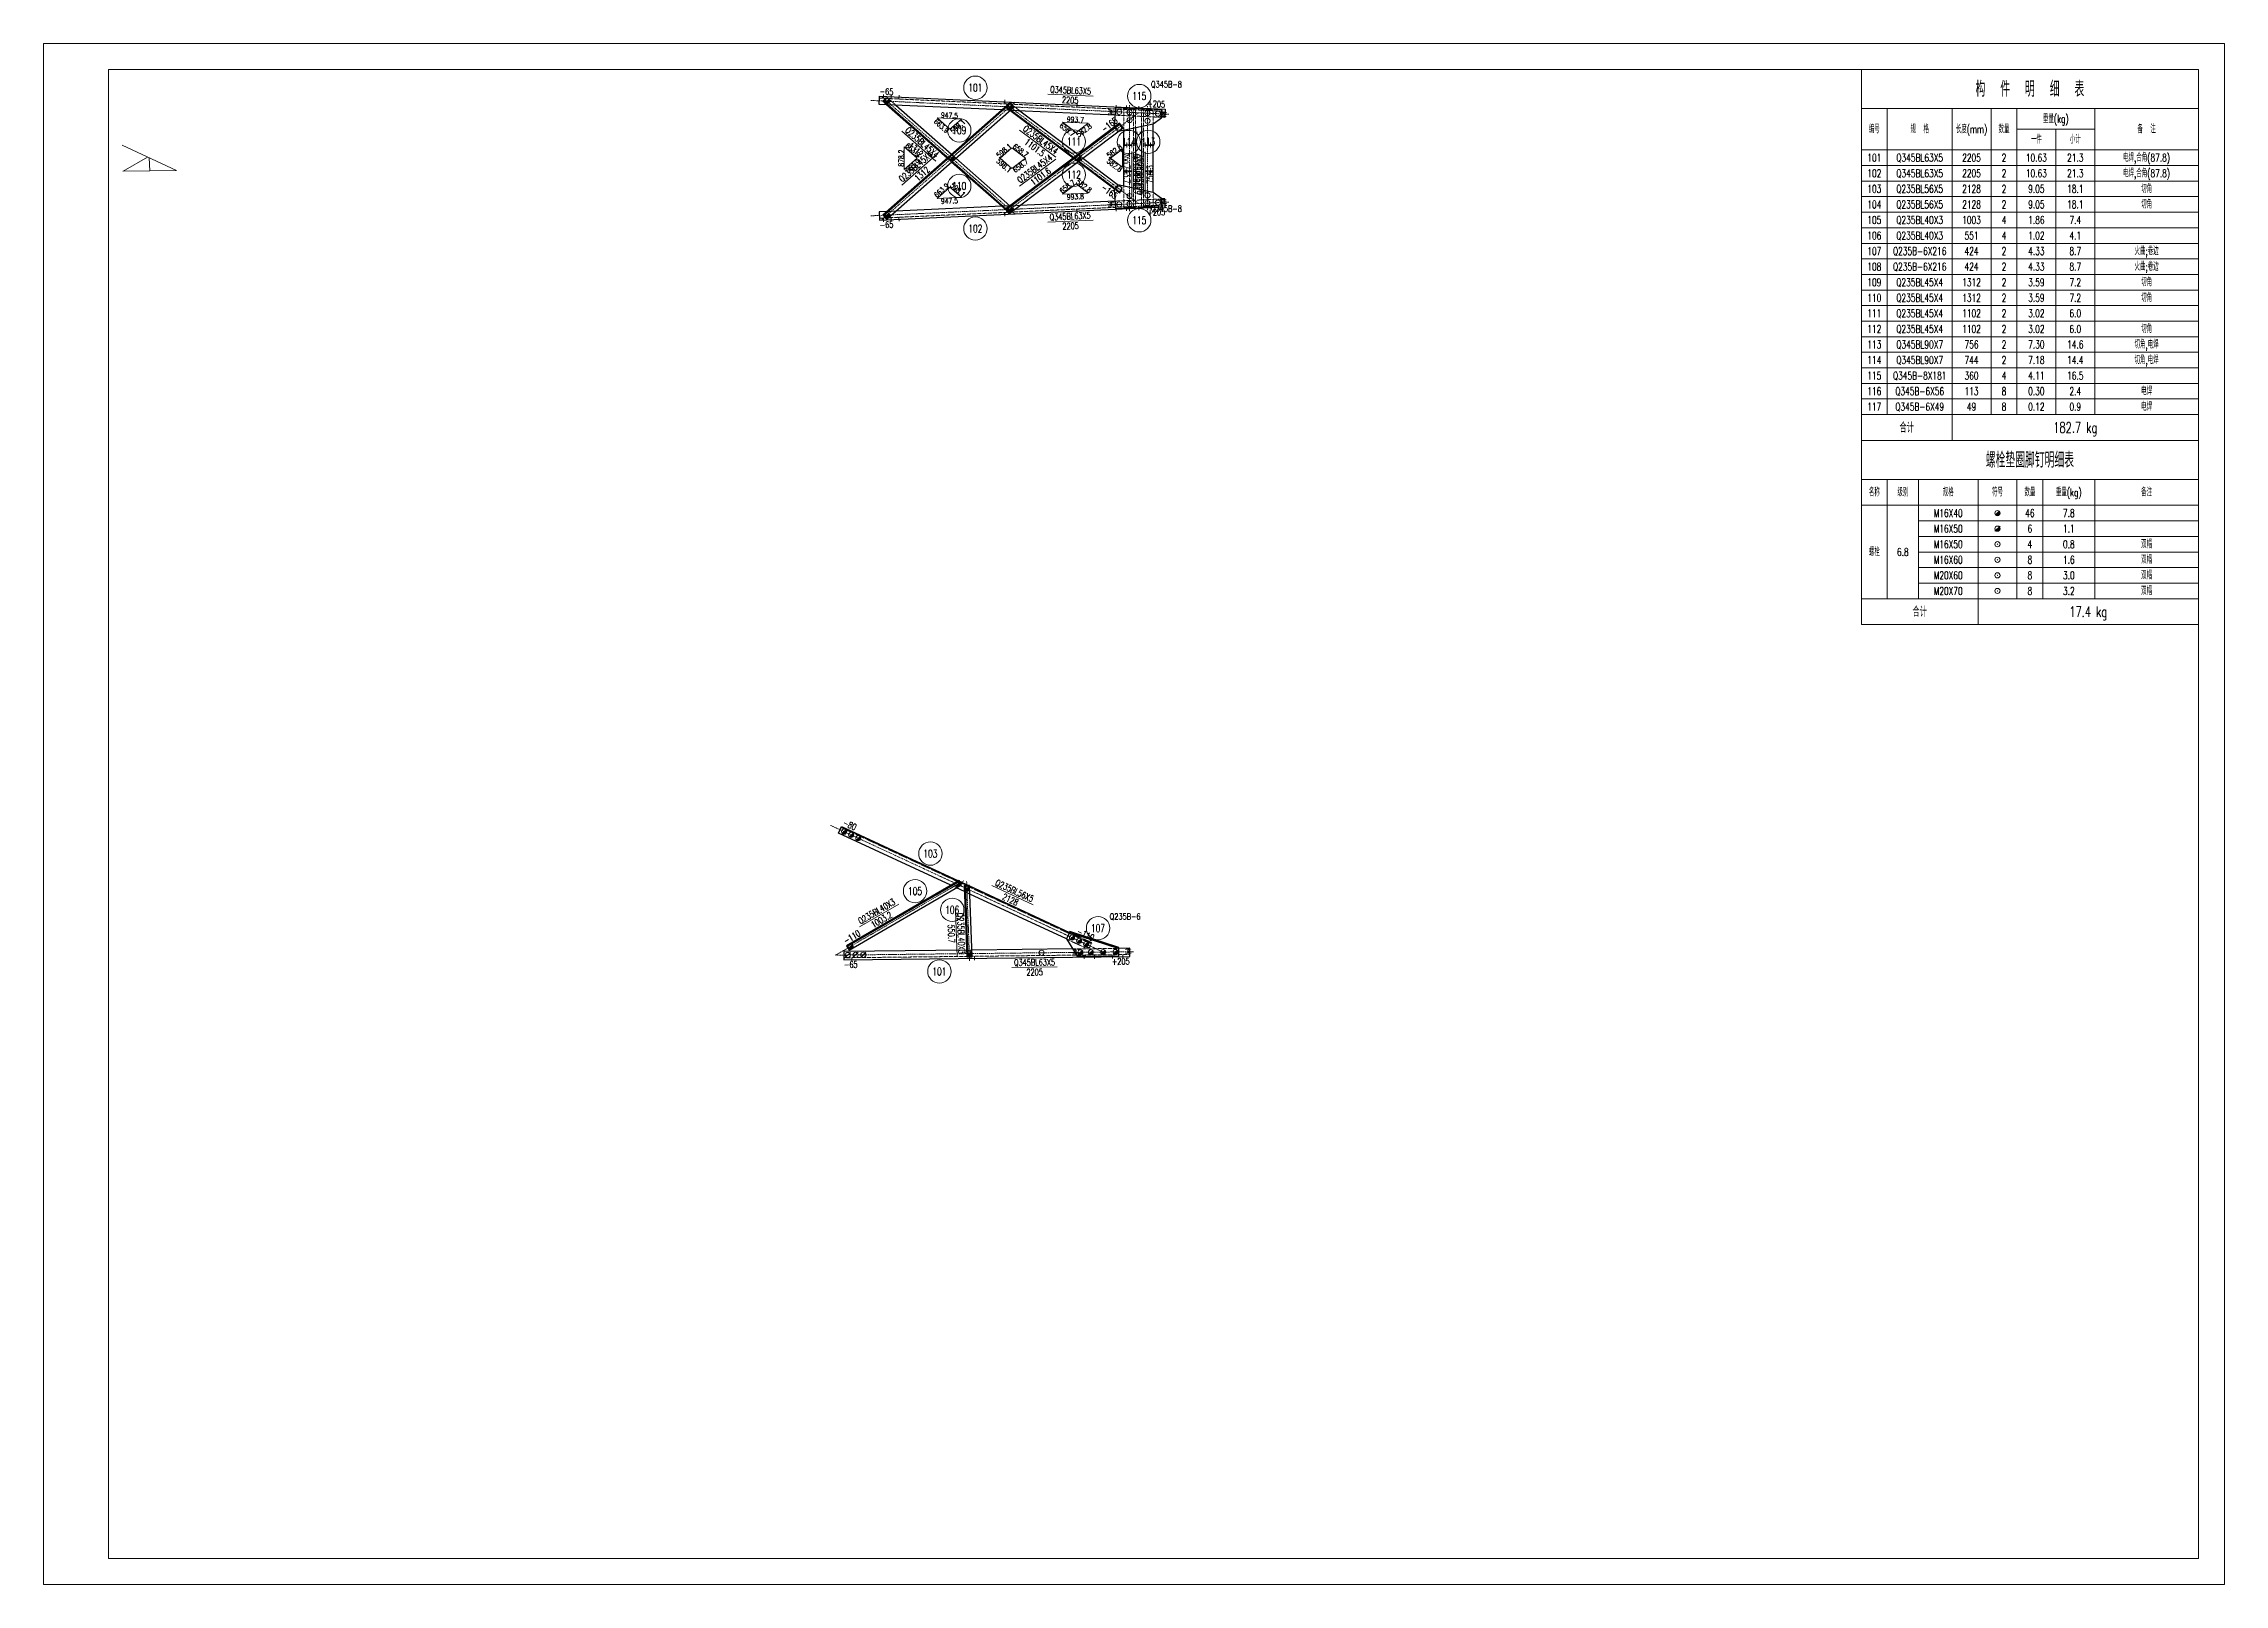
# Model space of a CAD drawing. Extents: x -13400 to 20340, y -61006 to 71674.
# Drawn here: x -13400 to 3420, y 47714 to 59594 of the extents above; entities that cross this region are included whole.
import ezdxf
from ezdxf.enums import TextEntityAlignment as Align

# ---------------------------------------------------------------- set-up
doc = ezdxf.new("R2010")
doc.units = 0
doc.header["$MEASUREMENT"] = 0
doc.linetypes.add('Dash', pattern=[2.75, 2, -0.75])
doc.linetypes.add('DashDot', pattern=[15.6, 9, -3, 0.6, -3])
doc.layers.get('0').update_dxf_attribs({"linetype": 'CONTINUOUS', "lineweight": 25})
doc.styles.get("Standard").update_dxf_attribs({"font": 'simplex.shx', "width": 0.7, "height": 3, "bigfont": 'gbhzfs.shx'})

msp = doc.modelspace()

# ---------------------------------------------------------------- texts
at = {"color": 7, "linetype": 'Continuous', "lineweight": 13, "width": 0.7}
for s, rotation, p in [('-65', 357.369719414, (-6898.57045, 59223.87913)), ('Q345BL63X5', 357.369719414, (-5479.1108, 59233.7492)), ('2205', 357.369719414, (-5482.55262, 59158.82822)), ('+205', 357.369719414, (-4818.24761, 59128.31049)), ('Q235BL45X4', 318.592232023, (-6625.21317, 58832.01776)), ('Q235BL45X4', 323.090342313, (-5710.68462, 58852.7639)), ('-165', 36.909657687, (-5179.45632, 58968.29104)), ('Q235BL45X4', 41.407767977, (-6674.81918, 58646.28618)), ('1312', 318.592232023, (-6674.81918, 58775.76616)), ('Q235BL45X4', 36.909657687, (-5755.72138, 58629.26593)), ('1101.5', 323.090342313, (-5755.72806, 58792.7965)), ('Q345BL90X7', 270, (-4968.73683, 58587.08277)), ('Q345BL90X7', 90, (-4941.73683, 58584.96956)), ('1312', 41.407767977, (-6625.21317, 58590.03457)), ('1101.6', 36.909657687, (-5710.67511, 58569.30066)), ('743.7', 270, (-5043.73683, 58587.08277)), ('756.3', 90, (-4866.73683, 58584.96956)), ('-165', 323.090342313, (-5179.47526, 58453.7806)), ('-65', 2.630280586, (-6898.57045, 58198.1732)), ('Q345BL63X5', 2.630280586, (-5482.55262, 58263.22412)), ('2205', 2.630280586, (-5479.1108, 58188.30313)), ('+205', 2.630280586, (-4818.24761, 58293.74184)), ('-80', 335.068930299, (-7182.27433, 53569.99068)), ('Q235BL40X3', 30.108456962, (-6974.94782, 52903.29442)), ('Q235BL56X5', 335.068930299, (-5911.77964, 53062.11608)), ('2128', 335.068930299, (-5943.39421, 52994.10491)), ('1003.2', 30.108456962, (-6937.32494, 52838.41361)), ('Q235BL40X3', 272.125788895, (-6323.79382, 52733.86684)), ('-110', 30.108456962, (-7166.03872, 52705.78777)), ('550.7', 272.125788895, (-6398.74221, 52731.08482)), ('-110', 335.068930299, (-5363.62733, 52724.60386)), ('-65', 0.654056636, (-7174.56155, 52493.60597)), ('Q345BL63X5', 0.654056636, (-5757.14266, 52509.78714)), ('+205', 0.654056636, (-5092.18037, 52517.37831)), ('2205', 0.654056636, (-5756.28652, 52434.79203))]:
    msp.add_text(s, height=50, rotation=rotation, dxfattribs=at).set_placement(p, align=Align.MIDDLE_CENTER)
for s, p in [('101', (-6213.96159, 59253.99352)), ('115', (-4949.3169, 59189.89026)), ('109', (-6337.88587, 58925.41456)), ('111', (-5454.01824, 58838.9868)), ('114', (-5030.23683, 58834.96956)), ('113', (-4880.23683, 58837.08277)), ('112', (-5454.03014, 58583.07956)), ('110', (-6337.88587, 58496.63778)), ('102', (-6213.96159, 58168.05881)), ('115', (-4949.3169, 58232.16207)), ('103', (-6560.71423, 53348.88205)), ('105', (-6678.9065, 53059.35641)), ('106', (-6392.06048, 52915.02191)), ('107', (-5267.68888, 52773.59306)), ('101', (-6491.39836, 52439.90091))]:
    msp.add_text(s, height=60, dxfattribs=at).set_placement(p, align=Align.MIDDLE_CENTER)
for s, p in [('Q345B-8', (-4859.3169, 59279.89026)), ('Q345B-8', (-4859.3169, 58322.16207)), ('Q235B-6', (-5177.68888, 52863.59306))]:
    msp.add_text(s, height=48, dxfattribs=at).set_placement(p, align=Align.MIDDLE_LEFT)
at = {"color": 3, "linetype": 'Continuous', "lineweight": 13, "width": 0.7}
for s, height, p in [('构  件  明  细  表', 120, (1919.73684, 59243.99352)), ('重量(kg)', 60, (2119.73684, 59013.99352)), ('编号', 60, (719.73684, 58933.99352)), ('规  格', 60, (1069.73684, 58933.99352)), ('长度(mm)', 60, (1469.73684, 58933.99352)), ('数量', 60, (1719.73684, 58933.99352)), ('一件', 60, (1969.73684, 58853.99352)), ('小计', 60, (2269.73684, 58853.99352)), ('备  注', 60, (2819.73684, 58933.99352)), ('101', 60, (719.73684, 58713.99352)), ('Q345BL63X5', 60, (1069.73684, 58713.99352)), ('2205', 60, (1469.73684, 58713.99352)), ('2', 60, (1719.73684, 58713.99352)), ('10.63', 60, (1969.73684, 58713.99352)), ('21.3', 60, (2269.73684, 58713.99352)), ('电焊,合角(87.8)', 60, (2819.73684, 58713.99352)), ('102', 60, (719.73684, 58593.99352)), ('Q345BL63X5', 60, (1069.73684, 58593.99352)), ('2205', 60, (1469.73684, 58593.99352)), ('2', 60, (1719.73684, 58593.99352)), ('10.63', 60, (1969.73684, 58593.99352)), ('21.3', 60, (2269.73684, 58593.99352)), ('电焊,合角(87.8)', 60, (2819.73684, 58593.99352)), ('103', 60, (719.73684, 58473.99352)), ('104', 60, (719.73684, 58353.99352)), ('Q235BL56X5', 60, (1069.73684, 58473.99352)), ('Q235BL56X5', 60, (1069.73684, 58353.99352)), ('2128', 60, (1469.73684, 58473.99352)), ('2128', 60, (1469.73684, 58353.99352)), ('2', 60, (1719.73684, 58473.99352)), ('2', 60, (1719.73684, 58353.99352)), ('9.05', 60, (1969.73684, 58473.99352)), ('9.05', 60, (1969.73684, 58353.99352)), ('18.1', 60, (2269.73684, 58473.99352)), ('18.1', 60, (2269.73684, 58353.99352)), ('切角', 60, (2819.73684, 58473.99352)), ('切角', 60, (2819.73684, 58353.99352)), ('105', 60, (719.73684, 58233.99352)), ('Q235BL40X3', 60, (1069.73684, 58233.99352)), ('1003', 60, (1469.73684, 58233.99352)), ('4', 60, (1719.73684, 58233.99352)), ('1.86', 60, (1969.73684, 58233.99352)), ('7.4', 60, (2269.73684, 58233.99352)), ('106', 60, (719.73684, 58113.99352)), ('Q235BL40X3', 60, (1069.73684, 58113.99352)), ('551', 60, (1469.73684, 58113.99352)), ('4', 60, (1719.73684, 58113.99352)), ('1.02', 60, (1969.73684, 58113.99352)), ('4.1', 60, (2269.73684, 58113.99352)), ('火曲;卷边', 60, (2819.73684, 57993.99352)), ('107', 60, (719.73684, 57993.99352)), ('108', 60, (719.73684, 57873.99352)), ('Q235B-6X216', 60, (1069.73684, 57993.99352)), ('Q235B-6X216', 60, (1069.73684, 57873.99352)), ('424', 60, (1469.73684, 57993.99352)), ('424', 60, (1469.73684, 57873.99352)), ('2', 60, (1719.73684, 57993.99352)), ('2', 60, (1719.73684, 57873.99352)), ('4.33', 60, (1969.73684, 57993.99352)), ('4.33', 60, (1969.73684, 57873.99352)), ('8.7', 60, (2269.73684, 57993.99352)), ('8.7', 60, (2269.73684, 57873.99352)), ('火曲;卷边', 60, (2819.73684, 57873.99352)), ('109', 60, (719.73684, 57753.99352)), ('Q235BL45X4', 60, (1069.73684, 57753.99352)), ('1312', 60, (1469.73684, 57753.99352)), ('2', 60, (1719.73684, 57753.99352)), ('3.59', 60, (1969.73684, 57753.99352)), ('7.2', 60, (2269.73684, 57753.99352)), ('切角', 60, (2819.73684, 57753.99352)), ('110', 60, (719.73684, 57633.99352)), ('111', 60, (719.73684, 57513.99352)), ('Q235BL45X4', 60, (1069.73684, 57633.99352)), ('Q235BL45X4', 60, (1069.73684, 57513.99352)), ('1312', 60, (1469.73684, 57633.99352)), ('1102', 60, (1469.73684, 57513.99352)), ('2', 60, (1719.73684, 57633.99352)), ('2', 60, (1719.73684, 57513.99352)), ('3.59', 60, (1969.73684, 57633.99352)), ('3.02', 60, (1969.73684, 57513.99352)), ('7.2', 60, (2269.73684, 57633.99352)), ('6.0', 60, (2269.73684, 57513.99352)), ('切角', 60, (2819.73684, 57633.99352)), ('112', 60, (719.73684, 57393.99352)), ('Q235BL45X4', 60, (1069.73684, 57393.99352)), ('1102', 60, (1469.73684, 57393.99352)), ('2', 60, (1719.73684, 57393.99352)), ('3.02', 60, (1969.73684, 57393.99352)), ('6.0', 60, (2269.73684, 57393.99352)), ('切角', 60, (2819.73684, 57393.99352)), ('113', 60, (719.73684, 57273.99352)), ('Q345BL90X7', 60, (1069.73684, 57273.99352)), ('756', 60, (1469.73684, 57273.99352)), ('2', 60, (1719.73684, 57273.99352)), ('7.30', 60, (1969.73684, 57273.99352)), ('14.6', 60, (2269.73684, 57273.99352)), ('切角,电焊', 60, (2819.73684, 57273.99352)), ('切角,电焊', 60, (2819.73684, 57153.99352)), ('114', 60, (719.73684, 57153.99352)), ('115', 60, (719.73684, 57033.99352)), ('Q345B-8X181', 60, (1069.73684, 57033.99352)), ('Q345BL90X7', 60, (1069.73684, 57153.99352)), ('744', 60, (1469.73684, 57153.99352)), ('360', 60, (1469.73684, 57033.99352)), ('2', 60, (1719.73684, 57153.99352)), ('4', 60, (1719.73684, 57033.99352)), ('7.18', 60, (1969.73684, 57153.99352)), ('4.11', 60, (1969.73684, 57033.99352)), ('14.4', 60, (2269.73684, 57153.99352)), ('16.5', 60, (2269.73684, 57033.99352)), ('116', 60, (719.73684, 56913.99352)), ('Q345B-6X56', 60, (1069.73684, 56913.99352)), ('113', 60, (1469.73684, 56913.99352)), ('8', 60, (1719.73684, 56913.99352)), ('0.30', 60, (1969.73684, 56913.99352)), ('2.4', 60, (2269.73684, 56913.99352)), ('电焊', 60, (2819.73684, 56913.99352)), ('117', 60, (719.73684, 56793.99352)), ('Q345B-6X49', 60, (1069.73684, 56793.99352)), ('49', 60, (1469.73684, 56793.99352)), ('8', 60, (1719.73684, 56793.99352)), ('0.12', 60, (1969.73684, 56793.99352)), ('0.9', 60, (2269.73684, 56793.99352)), ('电焊', 60, (2819.73684, 56793.99352)), ('合计', 80, (969.73684, 56633.99352)), ('182.7 kg', 80, (2269.73684, 56633.99352)), ('螺栓垫圈脚钉明细表', 120, (1919.73684, 56383.99352)), ('名称', 60, (719.73684, 56133.99352)), ('级别', 60, (939.73684, 56133.99352)), ('规格', 60, (1289.73684, 56133.99352)), ('符号', 60, (1669.73684, 56133.99352)), ('数量', 60, (1919.73684, 56133.99352)), ('重量(kg)', 60, (2219.73684, 56133.99352)), ('备注', 60, (2819.73684, 56133.99352)), ('M16X40', 60, (1289.73684, 55973.99352)), ('M16X50', 60, (1289.73684, 55853.99352)), ('46', 60, (1919.73684, 55973.99352)), ('6', 60, (1919.73684, 55853.99352)), ('7.8', 60, (2219.73684, 55973.99352)), ('1.1', 60, (2219.73684, 55853.99352)), ('螺栓', 60, (719.73684, 55673.99352)), ('6.8', 60, (939.73684, 55673.99352)), ('M16X50', 60, (1289.73684, 55733.99352)), ('4', 60, (1919.73684, 55733.99352)), ('0.8', 60, (2219.73684, 55733.99352)), ('双帽', 60, (2819.73684, 55733.99352)), ('M16X60', 60, (1289.73684, 55613.99352)), ('M20X60', 60, (1289.73684, 55493.99352)), ('8', 60, (1919.73684, 55613.99352)), ('8', 60, (1919.73684, 55493.99352)), ('3.0', 60, (2219.73684, 55493.99352)), ('1.6', 60, (2219.73684, 55613.99352)), ('双帽', 60, (2819.73684, 55613.99352)), ('双帽', 60, (2819.73684, 55493.99352)), ('M20X70', 60, (1289.73684, 55373.99352)), ('8', 60, (1919.73684, 55373.99352)), ('3.2', 60, (2219.73684, 55373.99352)), ('双帽', 60, (2819.73684, 55373.99352)), ('合计', 80, (1069.73684, 55213.99352)), ('17.4 kg', 80, (2369.73684, 55213.99352))]:
    msp.add_text(s, height=height, dxfattribs=at).set_placement(p, align=Align.MIDDLE_CENTER)
at = {"color": 7, "linetype": 'Continuous', "lineweight": 20, "width": 0.7}
for s, rotation, p in [('947.5', 357.369719414, (-6413.52069, 59041.05404)), ('663.9', 318.592232023, (-6475.35598, 58959.51839)), ('598.1', 41.407922017, (-6348.95715, 58955.17023)), ('658.7', 323.090228986, (-5504.51029, 58930.2254)), ('993.7', 357.369719414, (-5442.39603, 59008.38986)), ('582.8', 36.909329818, (-5376.41372, 58925.66489)), ('878.2', 90, (-6785.67549, 58711.02617)), ('663.9', 318.592232023, (-6696.01061, 58772.9353)), ('598.1', 41.407922017, (-5993.05571, 58768.58754)), ('658.7', 323.090228986, (-5865.23791, 58769.77729)), ('582.8', 36.909329818, (-5140.5193, 58765.21725)), ('700', 270.000260994, (-5055.50626, 58711.02701)), ('663.9', 41.407767977, (-6696.01061, 58649.11703)), ('598.1', 318.591837732, (-5993.05615, 58653.4658)), ('658.7', 36.909947761, (-5865.23821, 58652.27653)), ('658.7', 36.909947761, (-5504.51082, 58491.82873)), ('582.8', 323.090470403, (-5376.41344, 58496.38927)), ('582.8', 323.090470403, (-5140.51904, 58656.83709)), ('663.9', 41.407767977, (-6475.35695, 58462.5339)), ('947.5', 2.630280586, (-6413.52201, 58380.99823)), ('598.1', 318.591837732, (-6348.9584, 58466.88197)), ('993.8', 2.630280586, (-5442.39619, 58413.66382))]:
    msp.add_text(s, height=40, rotation=rotation, dxfattribs=at).set_placement(p, align=Align.MIDDLE_CENTER)

# ---------------------------------------------------------------- blocks, each defined once
blk = doc.blocks.new('M16X40S')
at = {"color": 3, "linetype": 'Continuous', "lineweight": 13}
blk.add_line((-0.707, -0.707), (0.707, 0.707), dxfattribs=at)
blk.add_circle((0, 0), 1, dxfattribs=at)
for radius in [0.9, 0.8, 0.7, 0.6, 0.5, 0.4, 0.3, 0.2, 0.1]:
    blk.add_arc((0, 0), radius, 225, 45, dxfattribs=at)
blk = doc.blocks.new('M16X50S')
at = {"color": 3, "linetype": 'Continuous', "lineweight": 13}
blk.add_line((-1, -1), (1, 1), dxfattribs=at)
blk.add_circle((0, 0), 1, dxfattribs=at)
for radius in [0.9, 0.8, 0.7, 0.6, 0.5, 0.4, 0.3, 0.2, 0.1]:
    blk.add_arc((0, 0), radius, 225, 45, dxfattribs=at)
blk = doc.blocks.new('DefaultBolt')
at = {"color": 3, "linetype": 'Continuous', "lineweight": 13}
for p, q in [((-0.1, -0.1), (0.1, 0.1)), ((0.1, -0.1), (-0.1, 0.1))]:
    blk.add_line(p, q, dxfattribs=at)
blk.add_circle((0, 0), 1, dxfattribs=at)
blk = doc.blocks.new('M20X55S')
at = {"color": 3, "linetype": 'Continuous', "lineweight": 13}
blk.add_line((-1, -1), (1, 1), dxfattribs=at)
blk.add_circle((0, 0), 1, dxfattribs=at)

# ---------------------------------------------------------------- linework, layer by layer
at = {"color": 7, "linetype": 'Continuous', "lineweight": 18}
for p, q in [((-13400.26316, 59593.99352), (3419.73684, 59593.99352)), ((-13400.26316, 47713.99352), (-13400.26316, 59593.99352)), ((3419.73684, 47713.99352), (3419.73684, 59593.99352)), ((-12900.26316, 59393.99352), (3219.73684, 59393.99352)), ((-12900.26316, 47913.99352), (-12900.26316, 59393.99352)), ((3219.73684, 47913.99352), (3219.73684, 59393.99352)), ((-12900.26316, 47913.99352), (3219.73684, 47913.99352)), ((-13400.26316, 47713.99352), (3419.73684, 47713.99352))]:
    msp.add_line(p, q, dxfattribs=at)
at = {"color": 2, "linetype": 'DashDot', "lineweight": 15}
for p, q in [((-7019.31965, 59155.84876), (-4721.72594, 59050.29883)), ((-5906.68855, 58279.04431), (-6935.70252, 59186.49013)), ((-5906.68855, 59143.00802), (-6935.70252, 58235.5622)), ((-4955.23812, 58361.02388), (-5991.92718, 59139.66532)), ((-4955.2169, 59061.04948), (-5991.92011, 58282.3974)), ((-5024.23683, 59119.19598), (-5024.23683, 58302.85635)), ((-4886.23683, 59112.85635), (-4886.23683, 58309.19598)), ((-7019.31965, 58266.20358), (-4721.72594, 58371.7535)), ((-7330.03745, 53566.44667), (-5228.01059, 52589.33247)), ((-6303.99001, 53139.20189), (-7292.90844, 52565.7509)), ((-6281.06416, 53132.85172), (-6258.41161, 52522.58403)), ((-7292.89291, 52565.7599), (-4993.0259, 52592.01504))]:
    msp.add_line(p, q, dxfattribs=at)
at = {"color": 1, "linetype": 'Dash', "lineweight": 20}
for p, q in [((-6953.42442, 59173.84372), (-4750.73063, 59072.65344)), ((-6928.41439, 59149.39724), (-6905.26491, 59175.64798)), ((-6898.80261, 59123.28381), (-6928.41439, 59149.39724)), ((-5942.8605, 58290.94347), (-6923.12308, 59155.39741)), ((-6905.26491, 59175.64798), (-6888.9005, 59174.54982)), ((-6888.9005, 59174.54982), (-6827.02748, 59119.98651)), ((-5945.45641, 59079.48772), (-6010.12375, 59082.45849)), ((-5981.75299, 59103.25867), (-5960.13214, 59132.04302)), ((-5947.59418, 59077.6025), (-5981.75299, 59103.25867)), ((-5096.17807, 58448.12197), (-5976.94836, 59109.6552)), ((-5960.13214, 59132.04302), (-5944.33235, 59131.4319)), ((-5944.33235, 59131.4319), (-5870.59464, 59076.04862)), ((-5170.13484, 59051.68295), (-5190.11377, 59052.60077)), ((-5169.44648, 59066.66715), (-5189.42541, 59067.58497)), ((-5168.75812, 59081.65135), (-5188.73705, 59082.56916)), ((-5168.75812, 59081.65135), (-5170.13484, 59051.68295)), ((-5168.75812, 59081.65135), (-5170.13484, 59051.68295)), ((-5170.13484, 59051.68295), (-5164.14117, 59051.40761)), ((-5170.13484, 59051.68295), (-5164.14117, 59051.40761)), ((-5162.76444, 59081.376), (-5168.75812, 59081.65135)), ((-5162.76444, 59081.376), (-5168.75812, 59081.65135)), ((-5164.14117, 59051.40761), (-5162.76444, 59081.376)), ((-5164.14117, 59051.40761), (-5162.76444, 59081.376)), ((-5164.14117, 59051.40761), (-5144.16224, 59050.48979)), ((-5163.4528, 59066.3918), (-5143.47387, 59065.47398)), ((-5162.76444, 59081.376), (-5142.78551, 59080.45818)), ((-4777.59177, 59025.8368), (-5136.38064, 59042.31932)), ((-5069.23683, 58926.73672), (-5069.23683, 59089.19598)), ((-5069.23683, 59089.19598), (-5019.23683, 59089.19598)), ((-5019.23683, 59089.19598), (-4979.23683, 59087.19598)), ((-4994.23683, 59087.94598), (-4994.23683, 58334.10635)), ((-4979.23683, 59087.19598), (-4979.23683, 58946.12605)), ((-4931.23683, 59082.85635), (-4931.23683, 58956.46703)), ((-4881.23683, 59082.85635), (-4931.23683, 59082.85635)), ((-4916.23683, 59082.85635), (-4916.23683, 58339.19598)), ((-4841.23683, 59080.85635), (-4881.23683, 59082.85635)), ((-4841.23683, 58975.85635), (-4841.23683, 59080.85635)), ((-4766.87106, 59048.1731), (-4786.84999, 59049.09092)), ((-4766.18269, 59063.1573), (-4786.16162, 59064.07512)), ((-4766.18269, 59063.1573), (-4767.55942, 59033.18891)), ((-4766.18269, 59063.1573), (-4767.55942, 59033.18891)), ((-4760.18902, 59062.88195), (-4766.18269, 59063.1573)), ((-4760.18902, 59062.88195), (-4766.18269, 59063.1573)), ((-4761.56574, 59032.91356), (-4760.18902, 59062.88195)), ((-4761.56574, 59032.91356), (-4760.18902, 59062.88195)), ((-4760.87738, 59047.89776), (-4740.89845, 59046.97994)), ((-4760.18902, 59062.88195), (-4740.21009, 59061.96414)), ((-5140.96299, 58950.30338), (-5115.7345, 58916.7194)), ((-5115.7345, 58916.7194), (-5108.73999, 58918.22628)), ((-4767.55942, 59033.18891), (-4787.53835, 59034.10672)), ((-4767.55942, 59033.18891), (-4761.56574, 59032.91356)), ((-4767.55942, 59033.18891), (-4761.56574, 59032.91356)), ((-4761.56574, 59032.91356), (-4741.58681, 59031.99574)), ((-6397.29784, 58681.02702), (-6431.31589, 58711.02617)), ((-6397.29784, 58741.02531), (-6363.27979, 58711.02617)), ((-5422.06974, 58682.88906), (-5459.53508, 58711.02871)), ((-5422.06974, 58739.16836), (-5384.60439, 58711.02871)), ((-5066.23683, 58814.02617), (-5066.23683, 58834.02617)), ((-5006.23683, 58814.02617), (-5066.23683, 58814.02617)), ((-5066.23683, 58814.02617), (-5066.23683, 58808.02617)), ((-5006.23683, 58814.02617), (-5066.23683, 58814.02617)), ((-5066.23683, 58814.02617), (-5066.23683, 58808.02617)), ((-5066.23683, 58808.02617), (-5006.23683, 58808.02617)), ((-5066.23683, 58808.02617), (-5006.23683, 58808.02617)), ((-5066.23683, 58808.02617), (-5066.23683, 58788.02617)), ((-5046.23683, 58814.02617), (-5046.23683, 58834.02617)), ((-5046.23683, 58808.02617), (-5046.23683, 58788.02617)), ((-5026.23683, 58814.02617), (-5026.23683, 58834.02617)), ((-5026.23683, 58808.02617), (-5026.23683, 58788.02617)), ((-5006.23683, 58814.02617), (-5006.23683, 58834.02617)), ((-5006.23683, 58808.02617), (-5006.23683, 58814.02617)), ((-5006.23683, 58808.02617), (-5006.23683, 58814.02617)), ((-5006.23683, 58808.02617), (-5006.23683, 58788.02617)), ((-4904.23683, 58814.02617), (-4904.23683, 58834.02617)), ((-4844.23683, 58814.02617), (-4904.23683, 58814.02617)), ((-4904.23683, 58814.02617), (-4904.23683, 58808.02617)), ((-4844.23683, 58814.02617), (-4904.23683, 58814.02617)), ((-4904.23683, 58814.02617), (-4904.23683, 58808.02617)), ((-4904.23683, 58808.02617), (-4844.23683, 58808.02617)), ((-4904.23683, 58808.02617), (-4844.23683, 58808.02617)), ((-4904.23683, 58808.02617), (-4904.23683, 58788.02617)), ((-4884.23683, 58814.02617), (-4884.23683, 58834.02617)), ((-4884.23683, 58808.02617), (-4884.23683, 58788.02617)), ((-4864.23683, 58814.02617), (-4864.23683, 58834.02617)), ((-4864.23683, 58808.02617), (-4864.23683, 58788.02617)), ((-4844.23683, 58814.02617), (-4844.23683, 58834.02617)), ((-4844.23683, 58808.02617), (-4844.23683, 58814.02617)), ((-4844.23683, 58808.02617), (-4844.23683, 58814.02617)), ((-4844.23683, 58808.02617), (-4844.23683, 58788.02617)), ((-5066.23683, 58614.02617), (-5066.23683, 58634.02617)), ((-5006.23683, 58614.02617), (-5066.23683, 58614.02617)), ((-5066.23683, 58614.02617), (-5066.23683, 58608.02617)), ((-5006.23683, 58614.02617), (-5066.23683, 58614.02617)), ((-5066.23683, 58614.02617), (-5066.23683, 58608.02617)), ((-5066.23683, 58608.02617), (-5006.23683, 58608.02617)), ((-5066.23683, 58608.02617), (-5006.23683, 58608.02617)), ((-5066.23683, 58608.02617), (-5066.23683, 58588.02617)), ((-5046.23683, 58614.02617), (-5046.23683, 58634.02617)), ((-5046.23683, 58608.02617), (-5046.23683, 58588.02617)), ((-5026.23683, 58614.02617), (-5026.23683, 58634.02617)), ((-5026.23683, 58608.02617), (-5026.23683, 58588.02617)), ((-5006.23683, 58614.02617), (-5006.23683, 58634.02617)), ((-5006.23683, 58608.02617), (-5006.23683, 58614.02617)), ((-5006.23683, 58608.02617), (-5006.23683, 58614.02617)), ((-5006.23683, 58608.02617), (-5006.23683, 58588.02617)), ((-4904.23683, 58614.02617), (-4904.23683, 58634.02617)), ((-4844.23683, 58614.02617), (-4904.23683, 58614.02617)), ((-4904.23683, 58614.02617), (-4904.23683, 58608.02617)), ((-4844.23683, 58614.02617), (-4904.23683, 58614.02617)), ((-4904.23683, 58614.02617), (-4904.23683, 58608.02617)), ((-4904.23683, 58608.02617), (-4844.23683, 58608.02617)), ((-4904.23683, 58608.02617), (-4844.23683, 58608.02617)), ((-4904.23683, 58608.02617), (-4904.23683, 58588.02617)), ((-4884.23683, 58614.02617), (-4884.23683, 58634.02617)), ((-4884.23683, 58608.02617), (-4884.23683, 58588.02617)), ((-4864.23683, 58614.02617), (-4864.23683, 58634.02617)), ((-4864.23683, 58608.02617), (-4864.23683, 58588.02617)), ((-4844.23683, 58614.02617), (-4844.23683, 58634.02617)), ((-4844.23683, 58608.02617), (-4844.23683, 58614.02617)), ((-4844.23683, 58608.02617), (-4844.23683, 58614.02617)), ((-4844.23683, 58608.02617), (-4844.23683, 58588.02617)), ((-5170.13484, 58370.36938), (-5190.11377, 58369.45156)), ((-5170.13484, 58370.36938), (-5164.14117, 58370.64473)), ((-5170.13484, 58370.36938), (-5164.14117, 58370.64473)), ((-5168.75812, 58340.40099), (-5170.13484, 58370.36938)), ((-5168.75812, 58340.40099), (-5170.13484, 58370.36938)), ((-5164.14117, 58370.64473), (-5144.16224, 58371.56255)), ((-5164.14117, 58370.64473), (-5162.76444, 58340.67634)), ((-5164.14117, 58370.64473), (-5162.76444, 58340.67634)), ((-5100.9827, 58441.72545), (-5140.96119, 58471.75268)), ((-4777.59177, 58396.21554), (-5136.38086, 58379.73301)), ((-5108.73513, 58503.82748), (-5081.95248, 58483.71144)), ((-5081.76417, 58467.31154), (-5100.9827, 58441.72545)), ((-5081.95248, 58483.71144), (-5081.76417, 58467.31154)), ((-5069.23683, 58332.85635), (-5069.23683, 58495.31772)), ((-4979.23683, 58475.92756), (-4979.23683, 58334.85635)), ((-4931.23683, 58465.58614), (-4931.23683, 58339.19598)), ((-4841.23683, 58341.19598), (-4841.23683, 58446.19598)), ((-4767.55942, 58388.86343), (-4787.53835, 58387.94561)), ((-4766.87106, 58373.87923), (-4786.84999, 58372.96141)), ((-4767.55942, 58388.86343), (-4761.56574, 58389.13878)), ((-4767.55942, 58388.86343), (-4761.56574, 58389.13878)), ((-4766.18269, 58358.89504), (-4767.55942, 58388.86343)), ((-4766.18269, 58358.89504), (-4767.55942, 58388.86343)), ((-4761.56574, 58389.13878), (-4741.58681, 58390.05659)), ((-4761.56574, 58389.13878), (-4760.18902, 58359.17038)), ((-4761.56574, 58389.13878), (-4760.18902, 58359.17038)), ((-4760.87738, 58374.15458), (-4740.89845, 58375.0724)), ((-6953.42442, 58248.20862), (-4750.73063, 58349.3989)), ((-6827.02748, 58302.06583), (-6898.80261, 58298.76853)), ((-5954.15198, 58290.2346), (-6010.12375, 58339.59384)), ((-5935.80333, 58291.38651), (-5954.15198, 58290.2346)), ((-5870.60184, 58346.00339), (-5950.41417, 58342.33686)), ((-5947.59729, 58344.45258), (-5914.63809, 58315.38719)), ((-5914.63809, 58315.38719), (-5935.80333, 58291.38651)), ((-5169.44648, 58355.38519), (-5189.42541, 58354.46737)), ((-5168.75812, 58340.40099), (-5188.73705, 58339.48317)), ((-5162.76444, 58340.67634), (-5168.75812, 58340.40099)), ((-5162.76444, 58340.67634), (-5168.75812, 58340.40099)), ((-5163.4528, 58355.66053), (-5143.47387, 58356.57835)), ((-5162.76444, 58340.67634), (-5142.78551, 58341.59415)), ((-5019.23683, 58332.85635), (-5069.23683, 58332.85635)), ((-4979.23683, 58334.85635), (-5019.23683, 58332.85635)), ((-4931.23683, 58339.19598), (-4881.23683, 58339.19598)), ((-4881.23683, 58339.19598), (-4841.23683, 58341.19598)), ((-4766.18269, 58358.89504), (-4786.16162, 58357.97722)), ((-4760.18902, 58359.17038), (-4766.18269, 58358.89504)), ((-4760.18902, 58359.17038), (-4766.18269, 58358.89504)), ((-4760.18902, 58359.17038), (-4740.21009, 58360.0882)), ((-7249.06166, 53550.86077), (-5319.32975, 52653.83682)), ((-6358.99514, 53084.18637), (-6403.25447, 53104.76004)), ((-6344.14339, 53139.03719), (-6336.51805, 53135.4926)), ((-6257.4926, 53037.00354), (-6298.22293, 53055.93678)), ((-6267.34972, 53103.34012), (-6259.82511, 53099.84236)), ((-5366.76754, 52622.9555), (-5511.85803, 52690.39992)), ((-5488.25249, 52741.18159), (-5315.95753, 52661.09134)), ((-5315.95753, 52661.09134), (-5333.24016, 52623.9119)), ((-7227.65743, 52545.50326), (-5022.78423, 52570.67395)), ((-6241.44831, 52604.76488), (-6281.4589, 52604.30813)), ((-5108.32662, 52617.70053), (-5463.39248, 52613.64712)), ((-5441.21583, 52606.09502), (-5461.21452, 52605.86672)), ((-5440.87337, 52576.09698), (-5460.87207, 52575.86867)), ((-5441.21583, 52606.09502), (-5435.21622, 52606.16351)), ((-5441.21583, 52606.09502), (-5435.21622, 52606.16351)), ((-5440.87337, 52576.09698), (-5441.21583, 52606.09502)), ((-5440.87337, 52576.09698), (-5441.21583, 52606.09502)), ((-5434.87376, 52576.16547), (-5440.87337, 52576.09698)), ((-5434.87376, 52576.16547), (-5440.87337, 52576.09698)), ((-5435.21622, 52606.16351), (-5415.21752, 52606.39182)), ((-5435.21622, 52606.16351), (-5434.87376, 52576.16547)), ((-5435.21622, 52606.16351), (-5434.87376, 52576.16547)), ((-5434.87376, 52576.16547), (-5414.87507, 52576.39377)), ((-5333.24016, 52623.9119), (-5366.76754, 52622.9555)), ((-5038.24209, 52610.69535), (-5058.24078, 52610.46704)), ((-5037.89963, 52580.6973), (-5057.89833, 52580.469)), ((-5038.24209, 52610.69535), (-5032.24248, 52610.76384)), ((-5038.24209, 52610.69535), (-5032.24248, 52610.76384)), ((-5037.89963, 52580.6973), (-5038.24209, 52610.69535)), ((-5037.89963, 52580.6973), (-5038.24209, 52610.69535)), ((-5031.90002, 52580.76579), (-5037.89963, 52580.6973)), ((-5031.90002, 52580.76579), (-5037.89963, 52580.6973)), ((-5032.24248, 52610.76384), (-5012.24378, 52610.99214)), ((-5032.24248, 52610.76384), (-5031.90002, 52580.76579)), ((-5032.24248, 52610.76384), (-5031.90002, 52580.76579)), ((-5031.90002, 52580.76579), (-5011.90132, 52580.9941))]:
    msp.add_line(p, q, dxfattribs=at)
at = {"color": 7, "linetype": 'Continuous', "lineweight": 30}
for p, q in [((-5939.11039, 59134.41594), (-6923.12308, 58266.65493)), ((-5096.15742, 58973.95096), (-5976.94186, 58312.40711)), ((-6335.96199, 53134.53367), (-7203.76958, 52631.31205)), ((-6291.9431, 53102.42724), (-6271.51615, 52552.11827))]:
    msp.add_line(p, q, dxfattribs=at)
at = {"color": 7, "linetype": 'Continuous', "lineweight": 13}
for p, q in [((-5655.64734, 59204.31963), (-5306.01608, 59188.2578)), ((-6518.76243, 58688.14459), (-6781.26992, 58919.63933)), ((-5593.27923, 58717.68308), (-5873.13344, 58927.87733)), ((-6518.76243, 58733.90775), (-6781.26992, 58502.413)), ((-5593.27114, 58704.38042), (-5873.12535, 58494.18616)), ((-5006.23683, 58762.08277), (-5006.23683, 58412.08277)), ((-4904.23683, 58759.96956), (-4904.23683, 58409.96956)), ((-5655.64734, 58217.73271), (-5306.01608, 58233.79454)), ((-6086.27965, 53101.87783), (-5768.8942, 52954.34316)), ((-6804.74783, 52958.64074), (-7107.52492, 52783.06729)), ((-6367.75938, 52907.3554), (-6354.77665, 52557.59627)), ((-5931.70319, 52470.29192), (-5581.726, 52474.28724))]:
    msp.add_line(p, q, dxfattribs=at)
at = {"color": 1, "linetype": 'Continuous', "lineweight": 18}
for p, q in [((-6319.97114, 59012.73113), (-6509.273, 59021.42753)), ((-6509.273, 59021.42753), (-6409.69111, 58933.61028)), ((-6409.69111, 58933.61028), (-6319.97114, 59012.73113)), ((-5344.22742, 58979.85475), (-5542.76741, 58988.97554)), ((-5542.76741, 58988.97554), (-5437.42644, 58909.85521)), ((-5437.42644, 58909.85521), (-5344.22742, 58979.85475)), ((-6662.09359, 58711.02617), (-6761.67549, 58798.84341)), ((-6761.67549, 58798.84341), (-6761.67549, 58623.20892)), ((-6761.67549, 58623.20892), (-6662.09359, 58711.02617)), ((-5932.32175, 58790.14749), (-6022.04172, 58711.02664)), ((-6022.04172, 58711.02664), (-5932.32248, 58631.90577)), ((-5932.32248, 58631.90577), (-5826.98078, 58711.02715)), ((-5826.98078, 58711.02715), (-5932.32175, 58790.14749)), ((-5079.50657, 58781.02693), (-5172.7056, 58711.02739)), ((-5172.7056, 58711.02739), (-5079.50594, 58641.02687)), ((-5079.50594, 58641.02687), (-5079.50657, 58781.02693)), ((-6409.69207, 58488.44201), (-6509.27397, 58400.62476)), ((-6509.27397, 58400.62476), (-6319.97283, 58409.32113)), ((-6319.97283, 58409.32113), (-6409.69207, 58488.44201)), ((-5437.42655, 58512.19949), (-5542.76825, 58433.07811)), ((-5542.76825, 58433.07811), (-5344.22689, 58442.19897)), ((-5344.22689, 58442.19897), (-5437.42655, 58512.19949))]:
    msp.add_line(p, q, dxfattribs=at)
at = {"color": 7, "linetype": 'Continuous', "lineweight": 20}
for p, q in [((-12794.9482, 58811.10124), (-12374.88834, 58614.93682)), ((-12599.41532, 58719.78911), (-12787.87214, 58610.95129)), ((-12584.91827, 58713.01903), (-12581.38041, 58612.94396)), ((-12787.87249, 58610.95109), (-12374.88834, 58614.93682))]:
    msp.add_line(p, q, dxfattribs=at)
at = {"color": 3, "linetype": 'Continuous', "lineweight": 13}
for points in [[(619.73684, 59393.99352), (619.73684, 59093.99352), (3219.73684, 59093.99352), (3219.73684, 59393.99352)], [(619.73684, 59093.99352), (619.73684, 58773.99352), (819.73684, 58773.99352), (819.73684, 59093.99352)], [(819.73684, 59093.99352), (819.73684, 58773.99352), (1319.73684, 58773.99352), (1319.73684, 59093.99352)], [(1319.73684, 59093.99352), (1319.73684, 58773.99352), (1619.73684, 58773.99352), (1619.73684, 59093.99352)], [(1619.73684, 59093.99352), (1619.73684, 58773.99352), (1819.73684, 58773.99352), (1819.73684, 59093.99352)], [(1819.73684, 59093.99352), (1819.73684, 58933.99352), (2419.73684, 58933.99352), (2419.73684, 59093.99352)], [(2419.73684, 59093.99352), (2419.73684, 58773.99352), (3219.73684, 58773.99352), (3219.73684, 59093.99352)], [(1819.73684, 58933.99352), (1819.73684, 58773.99352), (2119.73684, 58773.99352), (2119.73684, 58933.99352)], [(2119.73684, 58933.99352), (2119.73684, 58773.99352), (2419.73684, 58773.99352), (2419.73684, 58933.99352)], [(619.73684, 58773.99352), (619.73684, 58653.99352), (819.73684, 58653.99352), (819.73684, 58773.99352)], [(819.73684, 58773.99352), (819.73684, 58653.99352), (1319.73684, 58653.99352), (1319.73684, 58773.99352)], [(1319.73684, 58773.99352), (1319.73684, 58653.99352), (1619.73684, 58653.99352), (1619.73684, 58773.99352)], [(1619.73684, 58773.99352), (1619.73684, 58653.99352), (1819.73684, 58653.99352), (1819.73684, 58773.99352)], [(1819.73684, 58773.99352), (1819.73684, 58653.99352), (2119.73684, 58653.99352), (2119.73684, 58773.99352)], [(2119.73684, 58773.99352), (2119.73684, 58653.99352), (2419.73684, 58653.99352), (2419.73684, 58773.99352)], [(2419.73684, 58773.99352), (2419.73684, 58653.99352), (3219.73684, 58653.99352), (3219.73684, 58773.99352)], [(619.73684, 58653.99352), (619.73684, 58533.99352), (819.73684, 58533.99352), (819.73684, 58653.99352)], [(619.73684, 58533.99352), (619.73684, 58413.99352), (819.73684, 58413.99352), (819.73684, 58533.99352)], [(819.73684, 58653.99352), (819.73684, 58533.99352), (1319.73684, 58533.99352), (1319.73684, 58653.99352)], [(819.73684, 58533.99352), (819.73684, 58413.99352), (1319.73684, 58413.99352), (1319.73684, 58533.99352)], [(1319.73684, 58653.99352), (1319.73684, 58533.99352), (1619.73684, 58533.99352), (1619.73684, 58653.99352)], [(1319.73684, 58533.99352), (1319.73684, 58413.99352), (1619.73684, 58413.99352), (1619.73684, 58533.99352)], [(1619.73684, 58653.99352), (1619.73684, 58533.99352), (1819.73684, 58533.99352), (1819.73684, 58653.99352)], [(1619.73684, 58533.99352), (1619.73684, 58413.99352), (1819.73684, 58413.99352), (1819.73684, 58533.99352)], [(1819.73684, 58653.99352), (1819.73684, 58533.99352), (2119.73684, 58533.99352), (2119.73684, 58653.99352)], [(1819.73684, 58533.99352), (1819.73684, 58413.99352), (2119.73684, 58413.99352), (2119.73684, 58533.99352)], [(2119.73684, 58653.99352), (2119.73684, 58533.99352), (2419.73684, 58533.99352), (2419.73684, 58653.99352)], [(2119.73684, 58533.99352), (2119.73684, 58413.99352), (2419.73684, 58413.99352), (2419.73684, 58533.99352)], [(2419.73684, 58653.99352), (2419.73684, 58533.99352), (3219.73684, 58533.99352), (3219.73684, 58653.99352)], [(2419.73684, 58533.99352), (2419.73684, 58413.99352), (3219.73684, 58413.99352), (3219.73684, 58533.99352)], [(619.73684, 58413.99352), (619.73684, 58293.99352), (819.73684, 58293.99352), (819.73684, 58413.99352)], [(819.73684, 58413.99352), (819.73684, 58293.99352), (1319.73684, 58293.99352), (1319.73684, 58413.99352)], [(1319.73684, 58413.99352), (1319.73684, 58293.99352), (1619.73684, 58293.99352), (1619.73684, 58413.99352)], [(1619.73684, 58413.99352), (1619.73684, 58293.99352), (1819.73684, 58293.99352), (1819.73684, 58413.99352)], [(1819.73684, 58413.99352), (1819.73684, 58293.99352), (2119.73684, 58293.99352), (2119.73684, 58413.99352)], [(2119.73684, 58413.99352), (2119.73684, 58293.99352), (2419.73684, 58293.99352), (2419.73684, 58413.99352)], [(2419.73684, 58413.99352), (2419.73684, 58293.99352), (3219.73684, 58293.99352), (3219.73684, 58413.99352)], [(619.73684, 58293.99352), (619.73684, 58173.99352), (819.73684, 58173.99352), (819.73684, 58293.99352)], [(819.73684, 58293.99352), (819.73684, 58173.99352), (1319.73684, 58173.99352), (1319.73684, 58293.99352)], [(1319.73684, 58293.99352), (1319.73684, 58173.99352), (1619.73684, 58173.99352), (1619.73684, 58293.99352)], [(1619.73684, 58293.99352), (1619.73684, 58173.99352), (1819.73684, 58173.99352), (1819.73684, 58293.99352)], [(1819.73684, 58293.99352), (1819.73684, 58173.99352), (2119.73684, 58173.99352), (2119.73684, 58293.99352)], [(2119.73684, 58293.99352), (2119.73684, 58173.99352), (2419.73684, 58173.99352), (2419.73684, 58293.99352)], [(2419.73684, 58293.99352), (2419.73684, 58173.99352), (3219.73684, 58173.99352), (3219.73684, 58293.99352)], [(619.73684, 58173.99352), (619.73684, 58053.99352), (819.73684, 58053.99352), (819.73684, 58173.99352)], [(619.73684, 58053.99352), (619.73684, 57933.99352), (819.73684, 57933.99352), (819.73684, 58053.99352)], [(819.73684, 58173.99352), (819.73684, 58053.99352), (1319.73684, 58053.99352), (1319.73684, 58173.99352)], [(819.73684, 58053.99352), (819.73684, 57933.99352), (1319.73684, 57933.99352), (1319.73684, 58053.99352)], [(1319.73684, 58173.99352), (1319.73684, 58053.99352), (1619.73684, 58053.99352), (1619.73684, 58173.99352)], [(1319.73684, 58053.99352), (1319.73684, 57933.99352), (1619.73684, 57933.99352), (1619.73684, 58053.99352)], [(1619.73684, 58173.99352), (1619.73684, 58053.99352), (1819.73684, 58053.99352), (1819.73684, 58173.99352)], [(1619.73684, 58053.99352), (1619.73684, 57933.99352), (1819.73684, 57933.99352), (1819.73684, 58053.99352)], [(1819.73684, 58173.99352), (1819.73684, 58053.99352), (2119.73684, 58053.99352), (2119.73684, 58173.99352)], [(1819.73684, 58053.99352), (1819.73684, 57933.99352), (2119.73684, 57933.99352), (2119.73684, 58053.99352)], [(2119.73684, 58173.99352), (2119.73684, 58053.99352), (2419.73684, 58053.99352), (2419.73684, 58173.99352)], [(2119.73684, 58053.99352), (2119.73684, 57933.99352), (2419.73684, 57933.99352), (2419.73684, 58053.99352)], [(2419.73684, 58173.99352), (2419.73684, 58053.99352), (3219.73684, 58053.99352), (3219.73684, 58173.99352)], [(2419.73684, 58053.99352), (2419.73684, 57933.99352), (3219.73684, 57933.99352), (3219.73684, 58053.99352)], [(619.73684, 57933.99352), (619.73684, 57813.99352), (819.73684, 57813.99352), (819.73684, 57933.99352)], [(819.73684, 57933.99352), (819.73684, 57813.99352), (1319.73684, 57813.99352), (1319.73684, 57933.99352)], [(1319.73684, 57933.99352), (1319.73684, 57813.99352), (1619.73684, 57813.99352), (1619.73684, 57933.99352)], [(1619.73684, 57933.99352), (1619.73684, 57813.99352), (1819.73684, 57813.99352), (1819.73684, 57933.99352)], [(1819.73684, 57933.99352), (1819.73684, 57813.99352), (2119.73684, 57813.99352), (2119.73684, 57933.99352)], [(2119.73684, 57933.99352), (2119.73684, 57813.99352), (2419.73684, 57813.99352), (2419.73684, 57933.99352)], [(2419.73684, 57933.99352), (2419.73684, 57813.99352), (3219.73684, 57813.99352), (3219.73684, 57933.99352)], [(619.73684, 57813.99352), (619.73684, 57693.99352), (819.73684, 57693.99352), (819.73684, 57813.99352)], [(619.73684, 57693.99352), (619.73684, 57573.99352), (819.73684, 57573.99352), (819.73684, 57693.99352)], [(819.73684, 57813.99352), (819.73684, 57693.99352), (1319.73684, 57693.99352), (1319.73684, 57813.99352)], [(819.73684, 57693.99352), (819.73684, 57573.99352), (1319.73684, 57573.99352), (1319.73684, 57693.99352)], [(1319.73684, 57813.99352), (1319.73684, 57693.99352), (1619.73684, 57693.99352), (1619.73684, 57813.99352)], [(1319.73684, 57693.99352), (1319.73684, 57573.99352), (1619.73684, 57573.99352), (1619.73684, 57693.99352)], [(1619.73684, 57813.99352), (1619.73684, 57693.99352), (1819.73684, 57693.99352), (1819.73684, 57813.99352)], [(1619.73684, 57693.99352), (1619.73684, 57573.99352), (1819.73684, 57573.99352), (1819.73684, 57693.99352)], [(1819.73684, 57813.99352), (1819.73684, 57693.99352), (2119.73684, 57693.99352), (2119.73684, 57813.99352)], [(1819.73684, 57693.99352), (1819.73684, 57573.99352), (2119.73684, 57573.99352), (2119.73684, 57693.99352)], [(2119.73684, 57813.99352), (2119.73684, 57693.99352), (2419.73684, 57693.99352), (2419.73684, 57813.99352)], [(2119.73684, 57693.99352), (2119.73684, 57573.99352), (2419.73684, 57573.99352), (2419.73684, 57693.99352)], [(2419.73684, 57813.99352), (2419.73684, 57693.99352), (3219.73684, 57693.99352), (3219.73684, 57813.99352)], [(2419.73684, 57693.99352), (2419.73684, 57573.99352), (3219.73684, 57573.99352), (3219.73684, 57693.99352)], [(619.73684, 57573.99352), (619.73684, 57453.99352), (819.73684, 57453.99352), (819.73684, 57573.99352)], [(819.73684, 57573.99352), (819.73684, 57453.99352), (1319.73684, 57453.99352), (1319.73684, 57573.99352)], [(1319.73684, 57573.99352), (1319.73684, 57453.99352), (1619.73684, 57453.99352), (1619.73684, 57573.99352)], [(1619.73684, 57573.99352), (1619.73684, 57453.99352), (1819.73684, 57453.99352), (1819.73684, 57573.99352)], [(1819.73684, 57573.99352), (1819.73684, 57453.99352), (2119.73684, 57453.99352), (2119.73684, 57573.99352)], [(2119.73684, 57573.99352), (2119.73684, 57453.99352), (2419.73684, 57453.99352), (2419.73684, 57573.99352)], [(2419.73684, 57573.99352), (2419.73684, 57453.99352), (3219.73684, 57453.99352), (3219.73684, 57573.99352)], [(619.73684, 57453.99352), (619.73684, 57333.99352), (819.73684, 57333.99352), (819.73684, 57453.99352)], [(819.73684, 57453.99352), (819.73684, 57333.99352), (1319.73684, 57333.99352), (1319.73684, 57453.99352)], [(1319.73684, 57453.99352), (1319.73684, 57333.99352), (1619.73684, 57333.99352), (1619.73684, 57453.99352)], [(1619.73684, 57453.99352), (1619.73684, 57333.99352), (1819.73684, 57333.99352), (1819.73684, 57453.99352)], [(1819.73684, 57453.99352), (1819.73684, 57333.99352), (2119.73684, 57333.99352), (2119.73684, 57453.99352)], [(2119.73684, 57453.99352), (2119.73684, 57333.99352), (2419.73684, 57333.99352), (2419.73684, 57453.99352)], [(2419.73684, 57453.99352), (2419.73684, 57333.99352), (3219.73684, 57333.99352), (3219.73684, 57453.99352)], [(619.73684, 57333.99352), (619.73684, 57213.99352), (819.73684, 57213.99352), (819.73684, 57333.99352)], [(619.73684, 57213.99352), (619.73684, 57093.99352), (819.73684, 57093.99352), (819.73684, 57213.99352)], [(819.73684, 57333.99352), (819.73684, 57213.99352), (1319.73684, 57213.99352), (1319.73684, 57333.99352)], [(819.73684, 57213.99352), (819.73684, 57093.99352), (1319.73684, 57093.99352), (1319.73684, 57213.99352)], [(1319.73684, 57333.99352), (1319.73684, 57213.99352), (1619.73684, 57213.99352), (1619.73684, 57333.99352)], [(1319.73684, 57213.99352), (1319.73684, 57093.99352), (1619.73684, 57093.99352), (1619.73684, 57213.99352)], [(1619.73684, 57333.99352), (1619.73684, 57213.99352), (1819.73684, 57213.99352), (1819.73684, 57333.99352)], [(1619.73684, 57213.99352), (1619.73684, 57093.99352), (1819.73684, 57093.99352), (1819.73684, 57213.99352)], [(1819.73684, 57333.99352), (1819.73684, 57213.99352), (2119.73684, 57213.99352), (2119.73684, 57333.99352)], [(1819.73684, 57213.99352), (1819.73684, 57093.99352), (2119.73684, 57093.99352), (2119.73684, 57213.99352)], [(2119.73684, 57333.99352), (2119.73684, 57213.99352), (2419.73684, 57213.99352), (2419.73684, 57333.99352)], [(2119.73684, 57213.99352), (2119.73684, 57093.99352), (2419.73684, 57093.99352), (2419.73684, 57213.99352)], [(2419.73684, 57333.99352), (2419.73684, 57213.99352), (3219.73684, 57213.99352), (3219.73684, 57333.99352)], [(2419.73684, 57213.99352), (2419.73684, 57093.99352), (3219.73684, 57093.99352), (3219.73684, 57213.99352)], [(619.73684, 57093.99352), (619.73684, 56973.99352), (819.73684, 56973.99352), (819.73684, 57093.99352)], [(819.73684, 57093.99352), (819.73684, 56973.99352), (1319.73684, 56973.99352), (1319.73684, 57093.99352)], [(1319.73684, 57093.99352), (1319.73684, 56973.99352), (1619.73684, 56973.99352), (1619.73684, 57093.99352)], [(1619.73684, 57093.99352), (1619.73684, 56973.99352), (1819.73684, 56973.99352), (1819.73684, 57093.99352)], [(1819.73684, 57093.99352), (1819.73684, 56973.99352), (2119.73684, 56973.99352), (2119.73684, 57093.99352)], [(2119.73684, 57093.99352), (2119.73684, 56973.99352), (2419.73684, 56973.99352), (2419.73684, 57093.99352)], [(2419.73684, 57093.99352), (2419.73684, 56973.99352), (3219.73684, 56973.99352), (3219.73684, 57093.99352)], [(619.73684, 56973.99352), (619.73684, 56853.99352), (819.73684, 56853.99352), (819.73684, 56973.99352)], [(619.73684, 56853.99352), (619.73684, 56733.99352), (819.73684, 56733.99352), (819.73684, 56853.99352)], [(819.73684, 56973.99352), (819.73684, 56853.99352), (1319.73684, 56853.99352), (1319.73684, 56973.99352)], [(819.73684, 56853.99352), (819.73684, 56733.99352), (1319.73684, 56733.99352), (1319.73684, 56853.99352)], [(1319.73684, 56973.99352), (1319.73684, 56853.99352), (1619.73684, 56853.99352), (1619.73684, 56973.99352)], [(1319.73684, 56853.99352), (1319.73684, 56733.99352), (1619.73684, 56733.99352), (1619.73684, 56853.99352)], [(1619.73684, 56973.99352), (1619.73684, 56853.99352), (1819.73684, 56853.99352), (1819.73684, 56973.99352)], [(1619.73684, 56853.99352), (1619.73684, 56733.99352), (1819.73684, 56733.99352), (1819.73684, 56853.99352)], [(1819.73684, 56973.99352), (1819.73684, 56853.99352), (2119.73684, 56853.99352), (2119.73684, 56973.99352)], [(1819.73684, 56853.99352), (1819.73684, 56733.99352), (2119.73684, 56733.99352), (2119.73684, 56853.99352)], [(2119.73684, 56973.99352), (2119.73684, 56853.99352), (2419.73684, 56853.99352), (2419.73684, 56973.99352)], [(2119.73684, 56853.99352), (2119.73684, 56733.99352), (2419.73684, 56733.99352), (2419.73684, 56853.99352)], [(2419.73684, 56973.99352), (2419.73684, 56853.99352), (3219.73684, 56853.99352), (3219.73684, 56973.99352)], [(2419.73684, 56853.99352), (2419.73684, 56733.99352), (3219.73684, 56733.99352), (3219.73684, 56853.99352)], [(619.73684, 56733.99352), (619.73684, 56533.99352), (1319.73684, 56533.99352), (1319.73684, 56733.99352)], [(1319.73684, 56733.99352), (1319.73684, 56533.99352), (3219.73684, 56533.99352), (3219.73684, 56733.99352)], [(619.73684, 56533.99352), (619.73684, 56233.99352), (3219.73684, 56233.99352), (3219.73684, 56533.99352)], [(619.73684, 56233.99352), (619.73684, 56033.99352), (819.73684, 56033.99352), (819.73684, 56233.99352)], [(819.73684, 56233.99352), (819.73684, 56033.99352), (1059.73684, 56033.99352), (1059.73684, 56233.99352)], [(1059.73684, 56233.99352), (1059.73684, 56033.99352), (1519.73684, 56033.99352), (1519.73684, 56233.99352)], [(1519.73684, 56233.99352), (1519.73684, 56033.99352), (1819.73684, 56033.99352), (1819.73684, 56233.99352)], [(1819.73684, 56233.99352), (1819.73684, 56033.99352), (2019.73684, 56033.99352), (2019.73684, 56233.99352)], [(2019.73684, 56233.99352), (2019.73684, 56033.99352), (2419.73684, 56033.99352), (2419.73684, 56233.99352)], [(2419.73684, 56233.99352), (2419.73684, 56033.99352), (3219.73684, 56033.99352), (3219.73684, 56233.99352)], [(619.73684, 56033.99352), (619.73684, 55313.99352), (819.73684, 55313.99352), (819.73684, 56033.99352)], [(819.73684, 56033.99352), (819.73684, 55313.99352), (1059.73684, 55313.99352), (1059.73684, 56033.99352)], [(1059.73684, 56033.99352), (1059.73684, 55913.99352), (1519.73684, 55913.99352), (1519.73684, 56033.99352)], [(1519.73684, 56033.99352), (1519.73684, 55913.99352), (1819.73684, 55913.99352), (1819.73684, 56033.99352)], [(1819.73684, 56033.99352), (1819.73684, 55913.99352), (2019.73684, 55913.99352), (2019.73684, 56033.99352)], [(2019.73684, 56033.99352), (2019.73684, 55913.99352), (2419.73684, 55913.99352), (2419.73684, 56033.99352)], [(2419.73684, 56033.99352), (2419.73684, 55913.99352), (3219.73684, 55913.99352), (3219.73684, 56033.99352)], [(1059.73684, 55913.99352), (1059.73684, 55793.99352), (1519.73684, 55793.99352), (1519.73684, 55913.99352)], [(1519.73684, 55913.99352), (1519.73684, 55793.99352), (1819.73684, 55793.99352), (1819.73684, 55913.99352)], [(1819.73684, 55913.99352), (1819.73684, 55793.99352), (2019.73684, 55793.99352), (2019.73684, 55913.99352)], [(2019.73684, 55913.99352), (2019.73684, 55793.99352), (2419.73684, 55793.99352), (2419.73684, 55913.99352)], [(2419.73684, 55913.99352), (2419.73684, 55793.99352), (3219.73684, 55793.99352), (3219.73684, 55913.99352)], [(1059.73684, 55793.99352), (1059.73684, 55673.99352), (1519.73684, 55673.99352), (1519.73684, 55793.99352)], [(1519.73684, 55793.99352), (1519.73684, 55673.99352), (1819.73684, 55673.99352), (1819.73684, 55793.99352)], [(1819.73684, 55793.99352), (1819.73684, 55673.99352), (2019.73684, 55673.99352), (2019.73684, 55793.99352)], [(2019.73684, 55793.99352), (2019.73684, 55673.99352), (2419.73684, 55673.99352), (2419.73684, 55793.99352)], [(2419.73684, 55793.99352), (2419.73684, 55673.99352), (3219.73684, 55673.99352), (3219.73684, 55793.99352)], [(1059.73684, 55673.99352), (1059.73684, 55553.99352), (1519.73684, 55553.99352), (1519.73684, 55673.99352)], [(1059.73684, 55553.99352), (1059.73684, 55433.99352), (1519.73684, 55433.99352), (1519.73684, 55553.99352)], [(1519.73684, 55673.99352), (1519.73684, 55553.99352), (1819.73684, 55553.99352), (1819.73684, 55673.99352)], [(1519.73684, 55553.99352), (1519.73684, 55433.99352), (1819.73684, 55433.99352), (1819.73684, 55553.99352)], [(1819.73684, 55673.99352), (1819.73684, 55553.99352), (2019.73684, 55553.99352), (2019.73684, 55673.99352)], [(1819.73684, 55553.99352), (1819.73684, 55433.99352), (2019.73684, 55433.99352), (2019.73684, 55553.99352)], [(2019.73684, 55673.99352), (2019.73684, 55553.99352), (2419.73684, 55553.99352), (2419.73684, 55673.99352)], [(2019.73684, 55553.99352), (2019.73684, 55433.99352), (2419.73684, 55433.99352), (2419.73684, 55553.99352)], [(2419.73684, 55673.99352), (2419.73684, 55553.99352), (3219.73684, 55553.99352), (3219.73684, 55673.99352)], [(2419.73684, 55553.99352), (2419.73684, 55433.99352), (3219.73684, 55433.99352), (3219.73684, 55553.99352)], [(1059.73684, 55433.99352), (1059.73684, 55313.99352), (1519.73684, 55313.99352), (1519.73684, 55433.99352)], [(1519.73684, 55433.99352), (1519.73684, 55313.99352), (1819.73684, 55313.99352), (1819.73684, 55433.99352)], [(1819.73684, 55433.99352), (1819.73684, 55313.99352), (2019.73684, 55313.99352), (2019.73684, 55433.99352)], [(2019.73684, 55433.99352), (2019.73684, 55313.99352), (2419.73684, 55313.99352), (2419.73684, 55433.99352)], [(2419.73684, 55433.99352), (2419.73684, 55313.99352), (3219.73684, 55313.99352), (3219.73684, 55433.99352)], [(619.73684, 55313.99352), (619.73684, 55113.99352), (1519.73684, 55113.99352), (1519.73684, 55313.99352)], [(1519.73684, 55313.99352), (1519.73684, 55113.99352), (3219.73684, 55113.99352), (3219.73684, 55313.99352)]]:
    msp.add_lwpolyline(points, close=True, dxfattribs=at)
at = {"color": 7, "linetype": 'Continuous', "lineweight": 30}
for points in [[(-6955.62718, 59125.89429), (-6952.73605, 59188.82792)], [(-6010.12375, 59082.45849), (-6955.62718, 59125.89429)], [(-6952.73605, 59188.82792), (-4750.04226, 59087.63763)], [(-5944.4017, 59140.41611), (-6928.41439, 58272.6551)], [(-6431.31589, 58711.02617), (-6898.80261, 59123.28381)], [(-6894.15065, 58242.87262), (-5914.63809, 59106.66514)], [(-6827.02748, 59119.98651), (-6397.29784, 58741.02531)], [(-5459.53508, 58711.02871), (-5947.59418, 59077.6025)], [(-5136.38064, 59042.31932), (-5945.45641, 59079.48772)], [(-5914.63809, 59106.66514), (-5944.4017, 59140.41611)], [(-5870.59464, 59076.04862), (-5422.06974, 58739.16836)], [(-5132.74421, 59099.21238), (-5142.16014, 58951.89703)], [(-4774.97599, 59082.77674), (-5132.74421, 59099.21238)], [(-4777.72945, 59022.83996), (-4774.97599, 59082.77674)], [(-4750.04226, 59087.63763), (-4752.93339, 59024.70401)], [(-5100.96235, 58980.34725), (-5981.7468, 58318.8034)], [(-5954.71904, 58282.82424), (-5073.93459, 58944.36809)], [(-5142.16014, 58951.89703), (-5140.96299, 58950.30338)], [(-5108.73999, 58918.22628), (-4841.23683, 58975.85635)], [(-5073.93459, 58944.36809), (-5100.96235, 58980.34725)], [(-5069.23683, 58495.31772), (-5069.23683, 58926.73672)], [(-4979.23683, 58946.12605), (-4979.23683, 58475.92756)], [(-4931.23683, 58956.46703), (-4931.23683, 58465.58614)], [(-4841.23683, 58975.85635), (-4777.72945, 59022.83996)], [(-4841.23683, 58446.19598), (-4841.23683, 58975.85635)], [(-4752.93339, 59024.70401), (-4777.59177, 59025.8368)], [(-6363.27979, 58711.02617), (-5947.59729, 58344.45258)], [(-5384.60439, 58711.02871), (-5108.73513, 58503.82748)], [(-6010.12375, 58339.59384), (-6397.29784, 58681.02702)], [(-5140.96119, 58471.75268), (-5422.06974, 58682.88906)], [(-5136.38086, 58379.73301), (-5870.60184, 58346.00339)], [(-5115.73586, 58505.33576), (-5142.16075, 58470.15567)], [(-5142.16075, 58470.15567), (-5132.74421, 58322.83996)], [(-4841.23683, 58446.19598), (-5115.73586, 58505.33576)], [(-4777.72945, 58399.21238), (-4841.23683, 58446.19598)], [(-4774.97599, 58339.27559), (-4777.72945, 58399.21238)], [(-4752.93339, 58397.34833), (-4777.59177, 58396.21554)], [(-4750.04226, 58334.4147), (-4752.93339, 58397.34833)], [(-6898.80261, 58298.76853), (-6955.62718, 58296.15805)], [(-6955.62718, 58296.15805), (-6952.73605, 58233.22442)], [(-6952.73605, 58233.22442), (-4750.04226, 58334.4147)], [(-6928.41439, 58272.6551), (-6901.95784, 58242.65424)], [(-6901.95784, 58242.65424), (-6894.15065, 58242.87262)], [(-5950.41417, 58342.33686), (-6827.02748, 58302.06583)], [(-5981.7468, 58318.8034), (-5954.71904, 58282.82424)], [(-5132.74421, 58322.83996), (-4774.97599, 58339.27559)], [(-7269.29498, 53507.33362), (-7245.68944, 53558.11529)], [(-6403.25447, 53104.76004), (-7269.29498, 53507.33362)], [(-7245.68944, 53558.11529), (-6344.14339, 53139.03719)], [(-6339.9751, 53141.45429), (-7207.78269, 52638.23267)], [(-7187.71715, 52603.62958), (-6319.90956, 53106.85119)], [(-6298.22293, 53055.93678), (-6358.99514, 53084.18637)], [(-6319.90956, 53106.85119), (-6339.9751, 53141.45429)], [(-6336.51805, 53135.4926), (-6267.34972, 53103.34012)], [(-6259.96512, 53103.61423), (-6299.93759, 53102.13049)], [(-6299.93759, 53102.13049), (-6279.51065, 52551.82152)], [(-6239.53818, 52553.30526), (-6259.96512, 53103.61423)], [(-6259.82511, 53099.84236), (-5488.25249, 52741.18159)], [(-5511.85803, 52690.39992), (-6257.4926, 53037.00354)], [(-5488.25249, 52741.18159), (-5511.85803, 52690.39992)], [(-5511.85803, 52690.39992), (-5427.6551, 52557.05138)], [(-5486.3979, 52746.88777), (-5488.25249, 52741.18159)], [(-5108.32662, 52617.70053), (-5488.25249, 52741.18159)], [(-5488.25249, 52741.18159), (-5108.32662, 52617.70053)], [(-5106.47203, 52623.40671), (-5486.3979, 52746.88777)], [(-6281.4589, 52604.30813), (-7228.20536, 52593.50013)], [(-7228.20536, 52593.50013), (-7227.4862, 52530.50423)], [(-7227.4862, 52530.50423), (-5022.613, 52555.67493)], [(-7207.78269, 52638.23267), (-7187.71715, 52603.62958)], [(-6279.51065, 52551.82152), (-6239.53818, 52553.30526)], [(-5463.39248, 52613.64712), (-6241.44831, 52604.76488)], [(-5427.6551, 52557.05138), (-5107.67595, 52560.70425)], [(-5108.32662, 52617.70053), (-5106.47203, 52623.40671)], [(-5023.33216, 52618.67082), (-5108.32662, 52617.70053)], [(-5107.67595, 52560.70425), (-5108.32662, 52617.70053)], [(-5022.613, 52555.67493), (-5023.33216, 52618.67082)]]:
    msp.add_lwpolyline(points, dxfattribs=at)
at = {"color": 3, "linetype": 'Continuous', "lineweight": 20}
for points in [[(-6922.0793, 59202.43539), (-6923.45602, 59172.46699)], [(-6862.14251, 59199.68193), (-6863.51924, 59169.71354)], [(-6802.20572, 59196.92847), (-6803.58245, 59166.96008)], [(-5985.55857, 59159.41225), (-5986.93529, 59129.44385)], [(-5428.63749, 59133.82767), (-5430.01422, 59103.85927)], [(-5128.95355, 59120.06039), (-5130.33028, 59090.09199)], [(-5049.03784, 59116.38911), (-5050.41457, 59086.42072)], [(-4954.13792, 59112.02947), (-4955.51465, 59082.06108)], [(-4859.23801, 59107.66983), (-4860.61474, 59077.70144)], [(-4964.23683, 58911.02617), (-4994.23683, 58911.02617)], [(-4946.23683, 58911.02617), (-4916.23683, 58911.02617)], [(-4964.23683, 58711.02617), (-4994.23683, 58711.02617)], [(-4946.23683, 58711.02617), (-4916.23683, 58711.02617)], [(-4964.23683, 58511.02617), (-4994.23683, 58511.02617)], [(-4946.23683, 58511.02617), (-4916.23683, 58511.02617)], [(-6922.0793, 58219.61695), (-6923.45602, 58249.58534)], [(-6862.14251, 58222.37041), (-6863.51924, 58252.3388)], [(-6802.20572, 58225.12386), (-6803.58245, 58255.09226)], [(-5985.55857, 58262.64009), (-5986.93529, 58292.60848)], [(-5428.63749, 58288.22467), (-5430.01422, 58318.19306)], [(-5128.95355, 58301.99195), (-5130.33028, 58331.96034)], [(-5049.03784, 58305.66322), (-5050.41457, 58335.63162)], [(-4954.13792, 58310.02286), (-4955.51465, 58339.99126)], [(-4859.23801, 58314.3825), (-4860.61474, 58344.3509)], [(-7167.31888, 52516.19012), (-7167.66134, 52546.18817)], [(-6219.87076, 52527.00613), (-6220.21322, 52557.00418)], [(-5375.24871, 52536.64828), (-5375.59117, 52566.64633)], [(-5295.25392, 52537.5615), (-5295.59638, 52567.55954)], [(-5157.11738, 52539.13846), (-5157.45984, 52569.1365)], [(-5077.12259, 52540.05167), (-5077.46505, 52570.04972)]]:
    msp.add_lwpolyline(points, dxfattribs=at)
at = {"color": 7, "linetype": 'Continuous', "lineweight": 13}
for centre in [(-6213.96159, 59253.99352), (-4949.3169, 59189.89026), (-6337.88587, 58925.41456), (-5454.01824, 58838.9868), (-5030.23683, 58834.96956), (-4880.23683, 58837.08277), (-6337.88587, 58496.63778), (-5454.03014, 58583.07956), (-6213.96159, 58168.05881), (-4949.3169, 58232.16207), (-6560.71423, 53348.88205), (-6678.9065, 53059.35641), (-6392.06048, 52915.02191), (-5267.68888, 52773.59306), (-6491.39836, 52439.90091)]:
    msp.add_circle(centre, 90, dxfattribs=at)
at = {"color": 3, "linetype": 'Continuous', "lineweight": 13}
for centre in [(-12794.9482, 58811.10124), (-12599.41532, 58719.78911), (-12584.91827, 58713.01903), (-12787.87249, 58610.95109), (-12787.87214, 58610.95129), (-12581.38041, 58612.94396), (-12374.88834, 58614.93682), (-12374.88834, 58614.93682)]:
    msp.add_circle(centre, 0.2, dxfattribs=at)

# ---------------------------------------------------------------- block references
for name, p, xscale, yscale, zscale in [('M16X40S', (-6894.45134, 59150.11239), 20.00000000000454, 20.00000000000454, 20.00000000000454), ('M16X50S', (-5947.93973, 59106.63028), 20.00000000000454, 20.00000000000454, 20.00000000000454), ('DefaultBolt', (-5104.15254, 59067.86726), 20.00000000000454, 20.00000000000454, 20.00000000000454), ('DefaultBolt', (-5024.23683, 59064.19598), 20.00000000000454, 20.00000000000454, 20.00000000000454), ('DefaultBolt', (-4886.23683, 59057.85635), 20.00000000000454, 20.00000000000454, 20.00000000000454), ('DefaultBolt', (-4806.32111, 59054.18508), 20.00000000000454, 20.00000000000454, 20.00000000000454), ('DefaultBolt', (-5107.15974, 58946.92751), 20.00000000000454, 20.00000000000454, 20.00000000000454), ('DefaultBolt', (-5024.23683, 59004.19598), 20.00000000000454, 20.00000000000454, 20.00000000000454), ('DefaultBolt', (-4886.23683, 58997.85635), 20.00000000000454, 20.00000000000454, 20.00000000000454), ('M16X40S', (-6396.54188, 58711.02617), 20.00000000000454, 20.00000000000454, 20.00000000000454), ('M16X50S', (-5421.21746, 58711.0139), 20.00000000000454, 20.00000000000454, 20.00000000000454), ('DefaultBolt', (-5107.15849, 58475.12896), 20.00000000000454, 20.00000000000454, 20.00000000000454), ('DefaultBolt', (-5104.15254, 58354.18508), 20.00000000000454, 20.00000000000454, 20.00000000000454), ('DefaultBolt', (-5024.23683, 58417.85635), 20.00000000000454, 20.00000000000454, 20.00000000000454), ('DefaultBolt', (-5024.23683, 58357.85635), 20.00000000000454, 20.00000000000454, 20.00000000000454), ('DefaultBolt', (-4886.23683, 58424.19598), 20.00000000000454, 20.00000000000454, 20.00000000000454), ('DefaultBolt', (-4886.23683, 58364.19598), 20.00000000000454, 20.00000000000454, 20.00000000000454), ('DefaultBolt', (-4806.32111, 58367.86726), 20.00000000000454, 20.00000000000454, 20.00000000000454), ('M16X40S', (-6894.45134, 58271.93995), 20.00000000000454, 20.00000000000454, 20.00000000000454), ('M16X50S', (-5947.94084, 58315.42201), 20.00000000000454, 20.00000000000454, 20.00000000000454), ('M16X40S', (1669.73684, 55973.99352), 20, 20, 20), ('M16X50S', (1669.73684, 55853.99352), 20, 20, 20), ('DefaultBolt', (1669.73684, 55733.99352), 20, 20, 20), ('DefaultBolt', (1669.73684, 55613.99352), 20, 20, 20), ('DefaultBolt', (1669.73684, 55493.99352), 20, 20, 20), ('DefaultBolt', (1669.73684, 55373.99352), 20, 20, 20), ('M16X40S', (-7225.75366, 53517.97099), 20.00000000000454, 20.00000000000454, 20.00000000000454), ('M16X40S', (-7171.34473, 53492.67934), 20.00000000000454, 20.00000000000454, 20.00000000000454), ('M16X40S', (-7116.9358, 53467.38768), 20.00000000000454, 20.00000000000454, 20.00000000000454), ('M16X40S', (-6351.56857, 53111.61146), 20.00000000000454, 20.00000000000454, 20.00000000000454), ('M16X40S', (-6279.02402, 53077.88957), 20.00000000000454, 20.00000000000454, 20.00000000000454), ('M16X40S', (-7176.10785, 52633.48086), 20.00000000000454, 20.00000000000454, 20.00000000000454), ('M16X40S', (-5468.31671, 52701.03728), 20.00000000000454, 20.00000000000454, 20.00000000000454), ('M16X40S', (-5413.90778, 52675.74563), 20.00000000000454, 20.00000000000454, 20.00000000000454), ('M16X40S', (-5359.49885, 52650.45397), 20.00000000000454, 20.00000000000454, 20.00000000000454), ('M20X55S', (-7197.8991, 52566.84434), 20.00000000000454, 20.00000000000454, 20.00000000000454), ('M20X55S', (-7137.90301, 52567.52925), 20.00000000000454, 20.00000000000454, 20.00000000000454), ('M20X55S', (-7077.90692, 52568.21417), 20.00000000000454, 20.00000000000454, 20.00000000000454), ('M16X40S', (-6260.45175, 52577.54618), 20.00000000000454, 20.00000000000454, 20.00000000000454), ('DefaultBolt', (-5702.97964, 52583.91025), 20.00000000000454, 20.00000000000454, 20.00000000000454), ('M16X40S', (-5402.99919, 52587.33481), 20.00000000000454, 20.00000000000454, 20.00000000000454), ('M16X40S', (-5323.0044, 52588.24802), 20.00000000000454, 20.00000000000454, 20.00000000000454), ('M16X40S', (-5228.01059, 52589.33247), 20.00000000000454, 20.00000000000454, 20.00000000000454), ('M16X40S', (-5133.01678, 52590.41691), 20.00000000000454, 20.00000000000454, 20.00000000000454)]:
    msp.add_blockref(name, p, dxfattribs=dict(at, xscale=xscale, yscale=yscale, zscale=zscale))

msp.set_redraw_order([(e.dxf.handle, doc.entitydb.next_handle()) for e in msp.query("TEXT MTEXT ATTDEF DIMENSION ARC_DIMENSION")])  # texts and dimensions are drawn at this point

doc.saveas('drawing.dxf')
